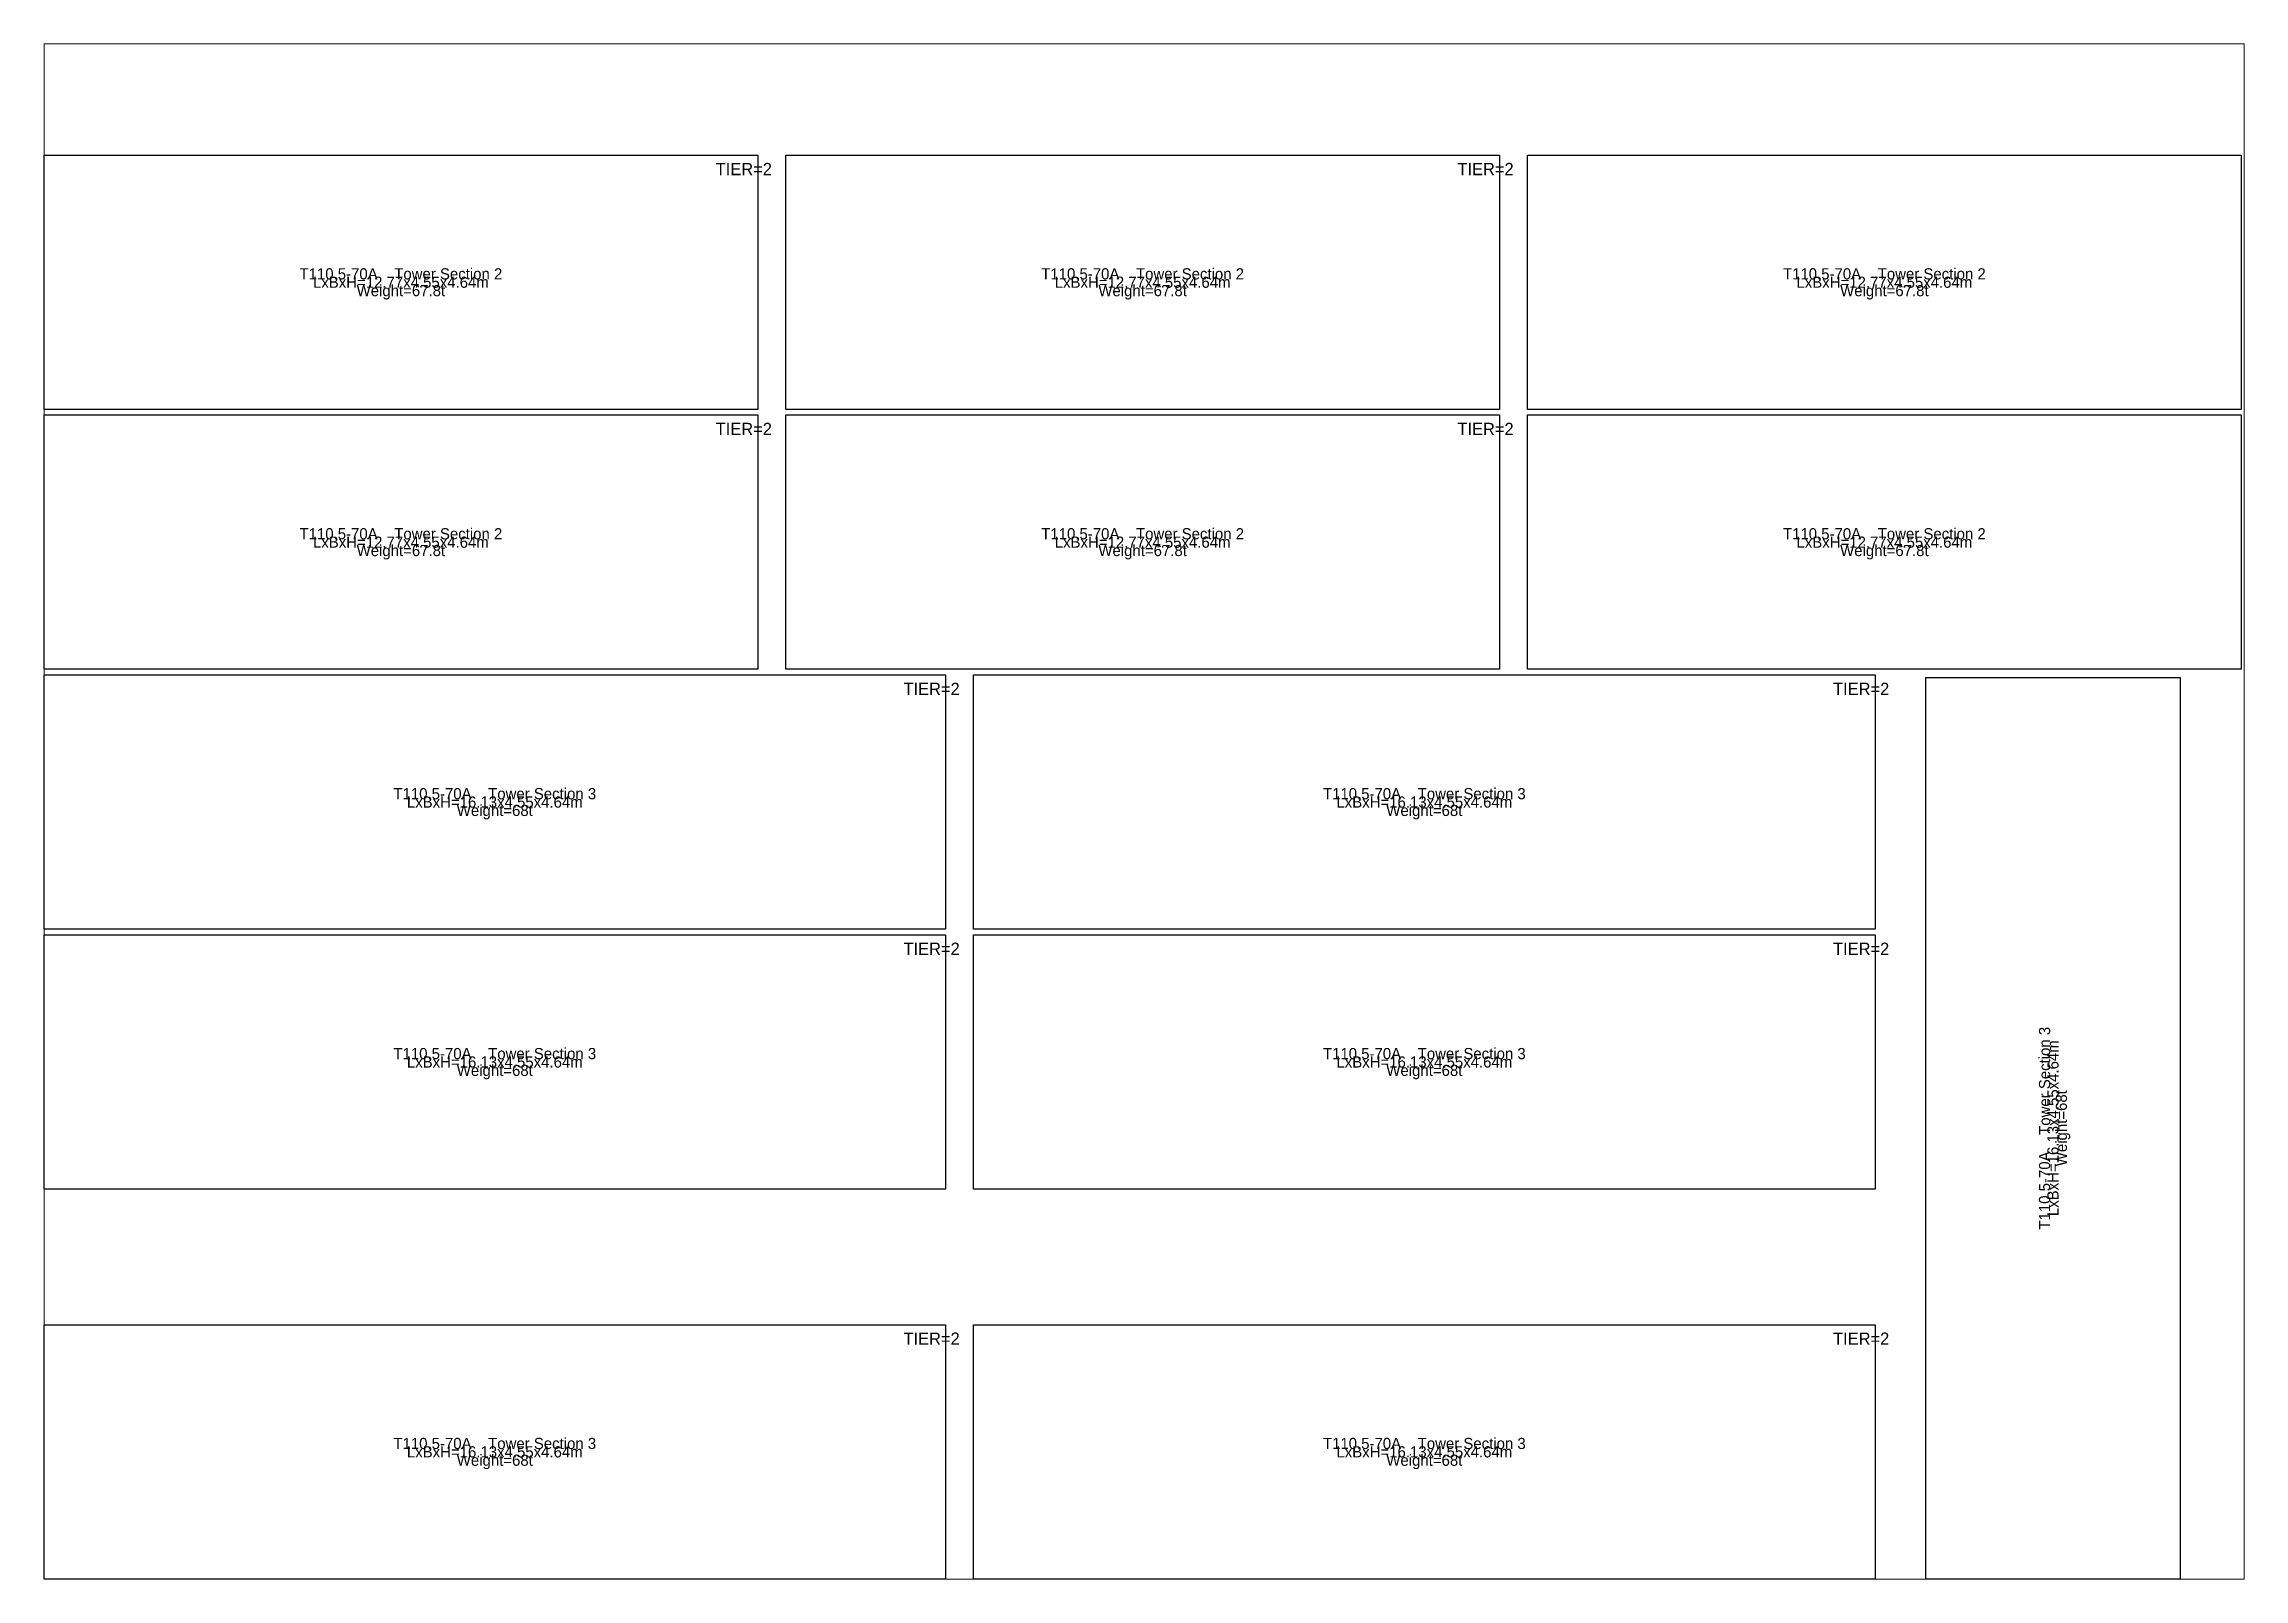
# Model space of a CAD drawing. Header units: millimetres. Extents: x -40149 to 129555, y 0 to 130562.
# Drawn here: x 31977 to 71336, y 0 to 27462 of the extents above; entities that cross this region are included whole.
import ezdxf
from ezdxf.enums import TextEntityAlignment as Align

# ---------------------------------------------------------------- set-up
doc = ezdxf.new("R2010")
doc.units = ezdxf.units.MM
for name, color, linetype in [('BOUNDARY', 8, 'Continuous'), ('COMP_2', 3, 'Continuous'), ('COMP_3', 5, 'Continuous')]:
    doc.layers.add(name, color=color, linetype=linetype)

msp = doc.modelspace()

# ---------------------------------------------------------------- texts
at = {"layer": 'COMP_2', "color": 1}
for p in [(44497, 25225), (57767, 25225), (44497, 20575), (57767, 20575)]:
    msp.add_text('TIER=2', height=220, dxfattribs=at).set_placement(p, align=Align.MIDDLE_CENTER)
at = {"layer": 'COMP_2'}
for s, p in [('T110.5-70A    Tower Section 2', (38362, 23350)), ('LxBxH=12.77x4.55x4.64m', (38362, 23200)), ('T110.5-70A    Tower Section 2', (51632, 23350)), ('LxBxH=12.77x4.55x4.64m', (51632, 23200)), ('T110.5-70A    Tower Section 2', (64902, 23350)), ('LxBxH=12.77x4.55x4.64m', (64902, 23200)), ('Weight=67.8t', (38362, 23050)), ('Weight=67.8t', (51632, 23050)), ('Weight=67.8t', (64902, 23050)), ('T110.5-70A    Tower Section 2', (38362, 18700)), ('LxBxH=12.77x4.55x4.64m', (38362, 18550)), ('Weight=67.8t', (38362, 18400)), ('T110.5-70A    Tower Section 2', (51632, 18700)), ('LxBxH=12.77x4.55x4.64m', (51632, 18550)), ('Weight=67.8t', (51632, 18400)), ('T110.5-70A    Tower Section 2', (64902, 18700)), ('LxBxH=12.77x4.55x4.64m', (64902, 18550)), ('Weight=67.8t', (64902, 18400))]:
    msp.add_text(s, height=200, dxfattribs=at).set_placement(p, align=Align.MIDDLE_CENTER)
at = {"layer": 'COMP_3', "color": 1}
for p in [(47857, 15925), (64487, 15925), (47857, 11275), (64487, 11275), (47857, 4300), (64487, 4300)]:
    msp.add_text('TIER=2', height=220, dxfattribs=at).set_placement(p, align=Align.MIDDLE_CENTER)
at = {"layer": 'COMP_3'}
for s, p in [('T110.5-70A    Tower Section 3', (40042, 14050)), ('LxBxH=16.13x4.55x4.64m', (40042, 13900)), ('Weight=68t', (40042, 13750)), ('T110.5-70A    Tower Section 3', (56672, 14050)), ('LxBxH=16.13x4.55x4.64m', (56672, 13900)), ('Weight=68t', (56672, 13750)), ('T110.5-70A    Tower Section 3', (40042, 9400)), ('T110.5-70A    Tower Section 3', (56672, 9400)), ('LxBxH=16.13x4.55x4.64m', (40042, 9250)), ('Weight=68t', (40042, 9100)), ('LxBxH=16.13x4.55x4.64m', (56672, 9250)), ('Weight=68t', (56672, 9100)), ('T110.5-70A    Tower Section 3', (40042, 2425)), ('LxBxH=16.13x4.55x4.64m', (40042, 2275)), ('T110.5-70A    Tower Section 3', (56672, 2425)), ('LxBxH=16.13x4.55x4.64m', (56672, 2275)), ('Weight=68t', (40042, 2125)), ('Weight=68t', (56672, 2125))]:
    msp.add_text(s, height=200, dxfattribs=at).set_placement(p, align=Align.MIDDLE_CENTER)
for s, p in [('T110.5-70A    Tower Section 3', (67768, 8065)), ('LxBxH=16.13x4.55x4.64m', (67918, 8065)), ('Weight=68t', (68068, 8065))]:
    msp.add_text(s, height=200, rotation=90, dxfattribs=at).set_placement(p, align=Align.MIDDLE_CENTER)

# ---------------------------------------------------------------- linework, layer by layer
at = {"layer": 'BOUNDARY', "lineweight": 15}
msp.add_lwpolyline([(31977, 0), (31977, 27462), (71336, 27462), (71336, 0), (31977, 0)], dxfattribs=at)
at = {"layer": 'COMP_2', "lineweight": 25}
for points in [[(31977, 20925), (31977, 25475), (44747, 25475), (44747, 20925), (31977, 20925)], [(45247, 20925), (45247, 25475), (58017, 25475), (58017, 20925), (45247, 20925)], [(58517, 20925), (58517, 25475), (71287, 25475), (71287, 20925), (58517, 20925)], [(31977, 16275), (31977, 20825), (44747, 20825), (44747, 16275), (31977, 16275)], [(45247, 16275), (45247, 20825), (58017, 20825), (58017, 16275), (45247, 16275)], [(58517, 16275), (58517, 20825), (71287, 20825), (71287, 16275), (58517, 16275)]]:
    msp.add_lwpolyline(points, dxfattribs=at)
at = {"layer": 'COMP_3', "lineweight": 25}
for points in [[(31977, 11625), (31977, 16175), (48107, 16175), (48107, 11625), (31977, 11625)], [(48607, 11625), (48607, 16175), (64737, 16175), (64737, 11625), (48607, 11625)], [(65643, 0), (65643, 16130), (70193, 16130), (70193, 0), (65643, 0)], [(31977, 6975), (31977, 11525), (48107, 11525), (48107, 6975), (31977, 6975)], [(48607, 6975), (48607, 11525), (64737, 11525), (64737, 6975), (48607, 6975)], [(31977, 0), (31977, 4550), (48107, 4550), (48107, 0), (31977, 0)], [(48607, 0), (48607, 4550), (64737, 4550), (64737, 0), (48607, 0)]]:
    msp.add_lwpolyline(points, dxfattribs=at)

msp.set_redraw_order([(e.dxf.handle, doc.entitydb.next_handle()) for e in msp.query("TEXT MTEXT ATTDEF DIMENSION ARC_DIMENSION")])  # texts and dimensions are drawn at this point

doc.saveas('drawing.dxf')
